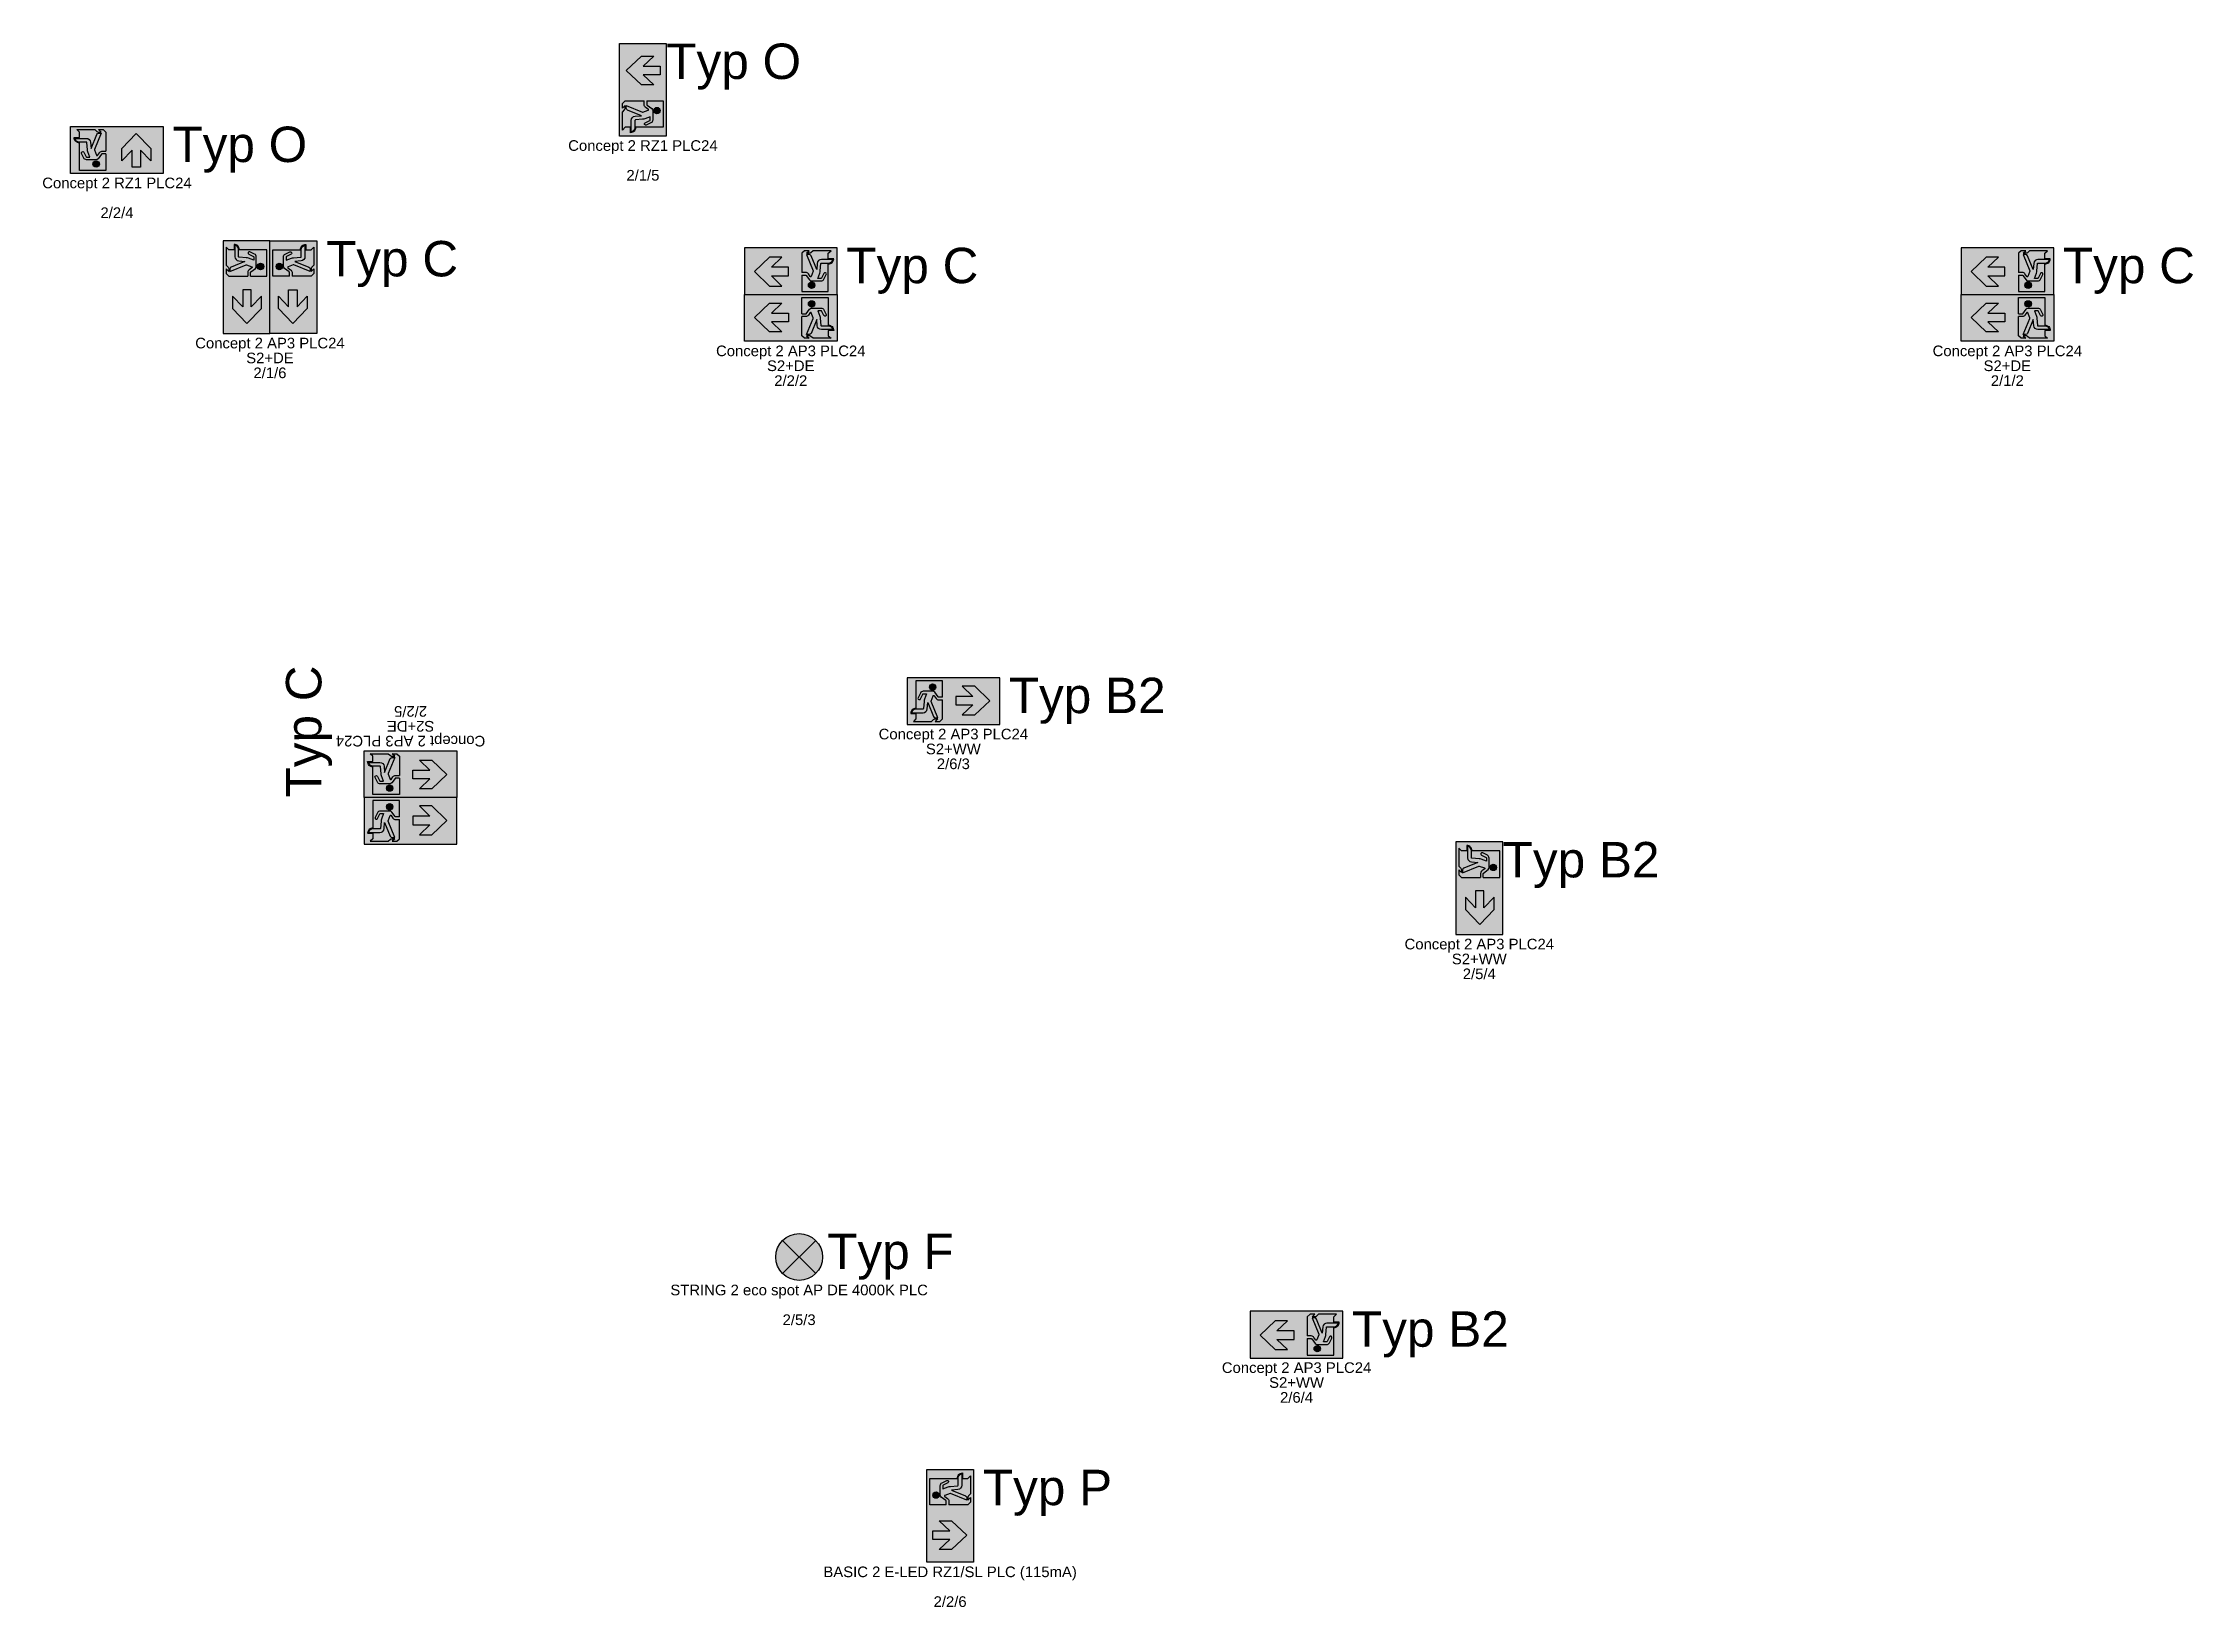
# Model space of a CAD drawing. Header units: millimetres. Extents: x -107261 to 64178, y -7557 to 117559.
# Drawn here: x -8299 to 6868, y 92233 to 103270 of the extents above; entities that cross this region are included whole.
import ezdxf
from ezdxf.enums import TextEntityAlignment as Align

# ---------------------------------------------------------------- set-up
doc = ezdxf.new("R2010")
doc.units = ezdxf.units.MM
for name, color, linetype in [('din_SIBEL_10_emergency_lighting', 90, 'Continuous'), ('din_SIBEL_30_color_green', 90, 'Continuous'), ('din_SIBEL_31_color_white', 255, 'Continuous'), ('din_SIBEL_32_color_black', 250, 'Continuous'), ('din_SIBEL_33_color_yellow', 40, 'Continuous'), ('din_SIBEL_50_type_name', 90, 'Continuous'), ('din_SIBEL_51_typenumber', 90, 'Continuous'), ('din_SIBEL_52_info', 90, 'Continuous'), ('din_SIBEL_61_labeling', 90, 'Continuous')]:
    doc.layers.add(name, color=color, linetype=linetype)
doc.styles.get("Standard").update_dxf_attribs({"font": 'arial.ttf'})

# ---------------------------------------------------------------- blocks, each defined once
blk = doc.blocks.new('Standardblock_RZ_PR')
at = {"layer": 'din_SIBEL_30_color_green'}
h = blk.add_hatch(color=256, dxfattribs=at)
h.dxf.hatch_style = 1
h.paths.add_polyline_path([(-326, 0), (-326, -330), (328, -330), (328, 0)])
h.paths.add_polyline_path([(63, -60), (151, -60), (257, -162), (151, -263), (63, -263), (138, -192), (18, -192), (18, -132), (138, -132)], flags=16)
h.paths.add_polyline_path([(-76, -137), (-104, -137, -0.239952), (-107, -135), (-131, -103, 0.239952), (-146, -96), (-212, -96, 0.284079), (-232, -108), (-249, -141, 1), (-232, -149), (-216, -116, -0.284079), (-212, -114), (-190, -114), (-204, -152, 0.068786), (-207, -167), (-211, -218, -0.391902), (-214, -221), (-264, -221, 0.363159), (-295, -247), (-264, -247), (-214, -247, 0.391902), (-185, -220), (-181, -176), (-141, -274, 0.304268), (-127, -283), (-109, -283), (-156, -168, -0.187349), (-156, -165), (-143, -128, -0.599876), (-136, -127), (-122, -146, 0.239952), (-104, -156), (-76, -156), (-76, -291), (-95, -309), (-129, -309), (-110, -291), (-130, -291, 0.198912), (-141, -295), (-155, -309), (-282, -309), (-264, -291), (-264, -253), (-301, -253, -0.414214), (-264, -216), (-264, -21), (-76, -21)], flags=16)
h.paths.add_polyline_path([(-168, -66, -1), (-123, -66, -1)], flags=0)
h = blk.add_hatch(color=256, dxfattribs=at)
h.dxf.hatch_style = 1
h.paths.add_polyline_path([(-168, -66, 1), (-123, -66, 1)])
at = {"layer": 'din_SIBEL_31_color_white'}
h = blk.add_hatch(color=256, dxfattribs=at)
h.dxf.hatch_style = 1
h.paths.add_polyline_path([(151, -60), (63, -60), (138, -132), (18, -132), (18, -192), (138, -192), (63, -263), (151, -263), (257, -162)])
h.paths.add_polyline_path([(-146, -96, -0.239952), (-131, -103), (-107, -135, 0.239952), (-104, -137), (-76, -137), (-76, -21), (-264, -21), (-264, -216, 0.414214), (-301, -253), (-264, -253), (-264, -291), (-282, -309), (-155, -309), (-141, -295, -0.198912), (-130, -291), (-110, -291), (-129, -309), (-95, -309), (-76, -291), (-76, -156), (-104, -156, -0.239952), (-122, -146), (-136, -127, 0.599876), (-143, -128), (-156, -165, 0.187349), (-156, -168), (-109, -283), (-127, -283, -0.304268), (-141, -274), (-181, -176), (-185, -220, -0.391902), (-214, -247), (-264, -247), (-295, -247, -0.363159), (-264, -221), (-214, -221, 0.391902), (-211, -218), (-207, -167, -0.068786), (-204, -152), (-190, -114), (-212, -114, 0.284079), (-216, -116), (-232, -149, -1), (-249, -141), (-232, -108, -0.284079), (-212, -96)])
h.paths.add_polyline_path([(-168, -66, -1), (-123, -66, -1)], flags=16)
at = {"layer": 'din_SIBEL_32_color_black'}
for points in [[(328, -330), (328, 0), (-326, 0), (-326, -330)], [(151, -60), (63, -60), (138, -132), (18, -132), (18, -192), (138, -192), (63, -263), (151, -263), (257, -162)]]:
    blk.add_lwpolyline(points, close=True, dxfattribs=at)
for points in [[(-76, -137), (-76, -21), (-264, -21), (-264, -216, 0.414214), (-301, -253), (-264, -253), (-264, -291), (-282, -309), (-155, -309), (-141, -295, -0.198912), (-130, -291), (-110, -291), (-129, -309), (-95, -309), (-76, -291), (-76, -156)], [(-76, -137), (-104, -137, -0.239952), (-107, -135), (-131, -103, 0.239952), (-146, -96), (-212, -96, 0.284079), (-232, -108), (-249, -141, 1), (-232, -149), (-216, -116, -0.284079), (-212, -114), (-190, -114), (-204, -152, 0.068786), (-207, -167), (-211, -218, -0.391902), (-214, -221), (-264, -221, 0.363159), (-295, -247), (-264, -247), (-214, -247, 0.391902), (-185, -220), (-181, -176), (-141, -274, 0.304268), (-127, -283), (-109, -283), (-156, -168, -0.187349), (-156, -165), (-143, -128, -0.599876), (-136, -127), (-122, -146, 0.239952), (-104, -156), (-76, -156)]]:
    blk.add_lwpolyline(points, format="xyb", dxfattribs=at)
blk.add_circle((-146, -66), 22.5, dxfattribs=at)
blk = doc.blocks.new('din-Logo')
blk.add_lwpolyline([(-327, -330), (-327, -330), (-327, -330), (-327, -330)], close=True)
blk = doc.blocks.new('STANDARD_RZ_PR')
blk.add_blockref('din-Logo', (0, 0))
at = {"layer": 'din_SIBEL_10_emergency_lighting'}
blk.add_blockref('Standardblock_RZ_PR', (0, 0), dxfattribs=at)
at = {"layer": 'din_SIBEL_50_type_name', "flags": 9}
blk.add_attdef('TYPE', (-326, 18), '', height=25, dxfattribs=at)
at = {"layer": 'din_SIBEL_50_type_name', "flags": 8}
blk.add_attdef('TYPENAME', text='', height=75, dxfattribs=at).set_placement((0, -350), align=Align.TOP_CENTER)
at = {"layer": 'din_SIBEL_51_typenumber', "flags": 8}
blk.add_attdef('TYPENUMBER', text='', height=250, dxfattribs=at).set_placement((336, 1), align=Align.TOP_LEFT)
at = {"layer": 'din_SIBEL_52_info', "flags": 8}
blk.add_attdef('INFOTEXT', text='', height=75, dxfattribs=at).set_placement((1, -445), align=Align.TOP_CENTER)
at = {"layer": 'din_SIBEL_61_labeling', "flags": 8}
for tag, p in [('LABELING1', (1, -540)), ('LABELING2', (1, -635))]:
    blk.add_attdef(tag, text='', height=75, dxfattribs=at).set_placement(p, align=Align.TOP_CENTER)
blk = doc.blocks.new('Standardblock_RZ_PLPR')
at = {"layer": 'din_SIBEL_30_color_green'}
h = blk.add_hatch(color=256, dxfattribs=at)
h.dxf.hatch_style = 1
h.paths.add_polyline_path([(328, 0), (328, 330), (-326, 330), (-326, 0)])
h.paths.add_polyline_path([(-62, 60), (-149, 60), (-255, 162), (-149, 263), (-62, 263), (-137, 192), (-17, 192), (-17, 132), (-137, 132)], flags=16)
h.paths.add_polyline_path([(78, 137), (106, 137, -0.239952), (109, 135), (132, 103, 0.239952), (147, 96), (214, 96, 0.284079), (234, 108), (250, 141, 1), (234, 149), (217, 116, -0.284079), (214, 114), (191, 114), (205, 152, 0.068786), (208, 167), (212, 218, -0.391902), (216, 221), (265, 221, 0.363159), (297, 247), (265, 247), (216, 247, 0.391902), (186, 220), (183, 176), (143, 274, 0.304268), (129, 283), (111, 283), (158, 168, -0.187349), (158, 165), (145, 128, -0.599876), (138, 127), (124, 146, 0.239952), (106, 156), (78, 156), (78, 291), (97, 309), (130, 309), (112, 291), (132, 291, 0.198912), (142, 295), (157, 309), (284, 309), (265, 291), (265, 253), (303, 253, -0.414214), (265, 216), (265, 21), (78, 21)], flags=16)
h.paths.add_polyline_path([(170, 66, -1), (125, 66, -1)], flags=0)
h = blk.add_hatch(color=256, dxfattribs=at)
h.dxf.hatch_style = 1
h.paths.add_polyline_path([(328, 0), (-326, 0), (-326, -330), (328, -330)])
h.paths.add_polyline_path([(-62, -60), (-137, -132), (-17, -132), (-17, -192), (-137, -192), (-62, -263), (-149, -263), (-255, -162), (-149, -60)], flags=16)
h.paths.add_polyline_path([(78, -21), (265, -21), (265, -216, -0.414214), (303, -253), (265, -253), (265, -291), (284, -309), (157, -309), (142, -295, 0.198912), (132, -291), (112, -291), (130, -309), (97, -309), (78, -291), (78, -156), (106, -156, 0.239952), (124, -146), (138, -127, -0.599876), (145, -128), (158, -165, -0.187349), (158, -168), (111, -283), (129, -283, 0.304268), (143, -274), (183, -176), (186, -220, 0.391902), (216, -247), (265, -247), (297, -247, 0.363159), (265, -221), (216, -221, -0.391902), (212, -218), (208, -167, 0.068786), (205, -152), (191, -114), (214, -114, -0.284079), (217, -116), (234, -149, 1), (250, -141), (234, -108, 0.284079), (214, -96), (147, -96, 0.239952), (132, -103), (109, -135, -0.239952), (106, -137), (78, -137)], flags=16)
h.paths.add_polyline_path([(125, -66, -1), (170, -66, -1)], flags=0)
h = blk.add_hatch(color=256, dxfattribs=at)
h.dxf.hatch_style = 1
h.paths.add_polyline_path([(170, 66, 1), (125, 66, 1)])
h = blk.add_hatch(color=256, dxfattribs=at)
h.dxf.hatch_style = 1
h.paths.add_polyline_path([(125, -66, 1), (170, -66, 1)])
at = {"layer": 'din_SIBEL_31_color_white'}
h = blk.add_hatch(color=256, dxfattribs=at)
h.dxf.hatch_style = 1
h.paths.add_polyline_path([(-149, 60), (-62, 60), (-137, 132), (-17, 132), (-17, 192), (-137, 192), (-62, 263), (-149, 263), (-255, 162)])
h.paths.add_polyline_path([(147, 96, -0.239952), (132, 103), (109, 135, 0.239952), (106, 137), (78, 137), (78, 21), (265, 21), (265, 216, 0.414214), (303, 253), (265, 253), (265, 291), (284, 309), (157, 309), (142, 295, -0.198912), (132, 291), (112, 291), (130, 309), (97, 309), (78, 291), (78, 156), (106, 156, -0.239952), (124, 146), (138, 127, 0.599876), (145, 128), (158, 165, 0.187349), (158, 168), (111, 283), (129, 283, -0.304268), (143, 274), (183, 176), (186, 220, -0.391902), (216, 247), (265, 247), (297, 247, -0.363159), (265, 221), (216, 221, 0.391902), (212, 218), (208, 167, -0.068786), (205, 152), (191, 114), (214, 114, 0.284079), (217, 116), (234, 149, -1), (250, 141), (234, 108, -0.284079), (214, 96)])
h.paths.add_polyline_path([(170, 66, -1), (125, 66, -1)], flags=16)
h = blk.add_hatch(color=256, dxfattribs=at)
h.dxf.hatch_style = 1
h.paths.add_polyline_path([(-62, -60), (-149, -60), (-255, -162), (-149, -263), (-62, -263), (-137, -192), (-17, -192), (-17, -132), (-137, -132)])
h.paths.add_polyline_path([(265, -21), (78, -21), (78, -137), (106, -137, 0.239952), (109, -135), (132, -103, -0.239952), (147, -96), (214, -96, -0.284079), (234, -108), (250, -141, -1), (234, -149), (217, -116, 0.284079), (214, -114), (191, -114), (205, -152, -0.068786), (208, -167), (212, -218, 0.391902), (216, -221), (265, -221, -0.363159), (297, -247), (265, -247), (216, -247, -0.391902), (186, -220), (183, -176), (143, -274, -0.304268), (129, -283), (111, -283), (158, -168, 0.187349), (158, -165), (145, -128, 0.599876), (138, -127), (124, -146, -0.239952), (106, -156), (78, -156), (78, -291), (97, -309), (130, -309), (112, -291), (132, -291, -0.198912), (142, -295), (157, -309), (284, -309), (265, -291), (265, -253), (303, -253, 0.414214), (265, -216)])
h.paths.add_polyline_path([(125, -66, -1), (170, -66, -1)], flags=16)
at = {"layer": 'din_SIBEL_32_color_black'}
for points in [[(-326, 330), (-326, 0), (328, 0), (328, 330)], [(-149, 60), (-62, 60), (-137, 132), (-17, 132), (-17, 192), (-137, 192), (-62, 263), (-149, 263), (-255, 162)], [(-326, -330), (-326, 0), (328, 0), (328, -330)], [(-149, -60), (-62, -60), (-137, -132), (-17, -132), (-17, -192), (-137, -192), (-62, -263), (-149, -263), (-255, -162)]]:
    blk.add_lwpolyline(points, close=True, dxfattribs=at)
for points in [[(78, 137), (78, 21), (265, 21), (265, 216, 0.414214), (303, 253), (265, 253), (265, 291), (284, 309), (157, 309), (142, 295, -0.198912), (132, 291), (112, 291), (130, 309), (97, 309), (78, 291), (78, 156)], [(78, 137), (106, 137, -0.239952), (109, 135), (132, 103, 0.239952), (147, 96), (214, 96, 0.284079), (234, 108), (250, 141, 1), (234, 149), (217, 116, -0.284079), (214, 114), (191, 114), (205, 152, 0.068786), (208, 167), (212, 218, -0.391902), (216, 221), (265, 221, 0.363159), (297, 247), (265, 247), (216, 247, 0.391902), (186, 220), (183, 176), (143, 274, 0.304268), (129, 283), (111, 283), (158, 168, -0.187349), (158, 165), (145, 128, -0.599876), (138, 127), (124, 146, 0.239952), (106, 156), (78, 156)], [(78, -137), (78, -21), (265, -21), (265, -216, -0.414214), (303, -253), (265, -253), (265, -291), (284, -309), (157, -309), (142, -295, 0.198912), (132, -291), (112, -291), (130, -309), (97, -309), (78, -291), (78, -156)], [(78, -137), (106, -137, 0.239952), (109, -135), (132, -103, -0.239952), (147, -96), (214, -96, -0.284079), (234, -108), (250, -141, -1), (234, -149), (217, -116, 0.284079), (214, -114), (191, -114), (205, -152, -0.068786), (208, -167), (212, -218, 0.391902), (216, -221), (265, -221, -0.363159), (297, -247), (265, -247), (216, -247, -0.391902), (186, -220), (183, -176), (143, -274, -0.304268), (129, -283), (111, -283), (158, -168, 0.187349), (158, -165), (145, -128, 0.599876), (138, -127), (124, -146, -0.239952), (106, -156), (78, -156)]]:
    blk.add_lwpolyline(points, format="xyb", dxfattribs=at)
blk.add_lwpolyline([(-326, 0), (328, 0)], dxfattribs=at)
for centre in [(147, 66), (147, -66)]:
    blk.add_circle(centre, 22.5, dxfattribs=at)
blk = doc.blocks.new('STANDARD_RZ_PLPR')
blk.add_blockref('din-Logo', (0, 0))
at = {"layer": 'din_SIBEL_10_emergency_lighting'}
blk.add_blockref('Standardblock_RZ_PLPR', (0, 0), dxfattribs=at)
at = {"layer": 'din_SIBEL_50_type_name', "flags": 9}
blk.add_attdef('TYPE', (-326, 340), '', height=25, dxfattribs=at)
at = {"layer": 'din_SIBEL_50_type_name', "flags": 8}
blk.add_attdef('TYPENAME', text='', height=75, dxfattribs=at).set_placement((0, -350), align=Align.TOP_CENTER)
at = {"layer": 'din_SIBEL_51_typenumber', "flags": 8}
blk.add_attdef('TYPENUMBER', text='', height=250, dxfattribs=at).set_placement((336, 1), align=Align.TOP_LEFT)
at = {"layer": 'din_SIBEL_52_info', "flags": 8}
blk.add_attdef('INFOTEXT', text='', height=75, dxfattribs=at).set_placement((1, -445), align=Align.TOP_CENTER)
at = {"layer": 'din_SIBEL_61_labeling', "flags": 8}
for tag, p in [('LABELING1', (1, -540)), ('LABELING2', (1, -635))]:
    blk.add_attdef(tag, text='', height=75, dxfattribs=at).set_placement(p, align=Align.TOP_CENTER)
blk = doc.blocks.new('Standardblock_Spot')
at = {"layer": 'din_SIBEL_31_color_white'}
h = blk.add_hatch(color=256, dxfattribs=at)
h.dxf.hatch_style = 1
h.paths.add_polyline_path([(117, -48, 0.414214), (-117, -48), (0, -165)])
h.paths.add_polyline_path([(0, -165), (-117, -282, 0.414214), (117, -282)])
at = {"layer": 'din_SIBEL_33_color_yellow'}
h = blk.add_hatch(color=256, dxfattribs=at)
h.dxf.hatch_style = 1
h.paths.add_polyline_path([(-117, -48, 0.198912), (-165, -165, 0.198912), (-117, -282), (0, -165)])
h.paths.add_polyline_path([(117, -48), (0, -165), (117, -282, 0.198912), (165, -165, 0.198912)])
at = {"layer": 'din_SIBEL_32_color_black'}
for p, q in [((-117, -282), (117, -48)), ((-117, -48), (117, -282))]:
    blk.add_line(p, q, dxfattribs=at)
blk.add_circle((0, -165), 165, dxfattribs=at)
blk = doc.blocks.new('STANDARD_SPOT')
at = {"layer": 'din_SIBEL_10_emergency_lighting'}
blk.add_blockref('Standardblock_Spot', (0, 0), dxfattribs=at)
at = {"layer": 'din_SIBEL_50_type_name', "flags": 9}
blk.add_attdef('TYPE', (-326, 18), '', height=25, dxfattribs=at)
at = {"layer": 'din_SIBEL_50_type_name', "flags": 8}
blk.add_attdef('TYPENAME', text='', height=75, dxfattribs=at).set_placement((0, -350), align=Align.TOP_CENTER)
at = {"layer": 'din_SIBEL_51_typenumber', "flags": 8}
blk.add_attdef('TYPENUMBER', text='', height=250, dxfattribs=at).set_placement((336, 1), align=Align.TOP_LEFT)
at = {"layer": 'din_SIBEL_52_info', "flags": 8}
blk.add_attdef('INFOTEXT', text='', height=75, dxfattribs=at).set_placement((1, -445), align=Align.TOP_CENTER)
at = {"layer": 'din_SIBEL_61_labeling', "flags": 8}
for tag, p in [('LABELING1', (1, -540)), ('LABELING2', (1, -635))]:
    blk.add_attdef(tag, text='', height=75, dxfattribs=at).set_placement(p, align=Align.TOP_CENTER)
blk = doc.blocks.new('Standardblock_RZ_PU')
at = {"layer": 'din_SIBEL_30_color_green'}
h = blk.add_hatch(color=256, dxfattribs=at)
h.dxf.hatch_style = 1
h.paths.add_polyline_path([(328, 0), (-326, 0), (-326, -330), (328, -330)])
h.paths.add_polyline_path([(-238, -89), (-166, -164), (-166, -44), (-106, -44), (-106, -164), (-35, -89), (-35, -176), (-136, -282), (-238, -176)], flags=16)
h.paths.add_polyline_path([(78, -21), (265, -21), (265, -216, -0.414214), (303, -253), (265, -253), (265, -291), (284, -309), (157, -309), (142, -295, 0.198912), (132, -291), (112, -291), (130, -309), (97, -309), (78, -291), (78, -156), (106, -156, 0.239952), (124, -146), (138, -127, -0.599876), (145, -128), (158, -165, -0.187349), (158, -168), (111, -283), (129, -283, 0.304268), (143, -274), (183, -176), (186, -220, 0.391902), (216, -247), (265, -247), (297, -247, 0.363159), (265, -221), (216, -221, -0.391902), (212, -218), (208, -167, 0.068786), (205, -152), (191, -114), (214, -114, -0.284079), (217, -116), (234, -149, 1), (250, -141), (234, -108, 0.284079), (214, -96), (147, -96, 0.239952), (132, -103), (109, -135, -0.239952), (106, -137), (78, -137)], flags=16)
h.paths.add_polyline_path([(170, -66, -1), (125, -66, -1)], flags=0)
h.paths.add_polyline_path([(170, -66, 1), (125, -66, 1)], flags=0)
h = blk.add_hatch(color=256, dxfattribs=at)
h.dxf.hatch_style = 1
h.paths.add_polyline_path([(170, -66, 1), (125, -66, 1)])
at = {"layer": 'din_SIBEL_31_color_white'}
h = blk.add_hatch(color=256, dxfattribs=at)
h.dxf.hatch_style = 1
h.paths.add_polyline_path([(-35, -89), (-106, -164), (-106, -44), (-166, -44), (-166, -164), (-238, -89), (-238, -176), (-136, -282), (-35, -176)])
h.paths.add_polyline_path([(265, -21), (78, -21), (78, -137), (106, -137, 0.239952), (109, -135), (132, -103, -0.239952), (147, -96), (214, -96, -0.284079), (234, -108), (250, -141, -1), (234, -149), (217, -116, 0.284079), (214, -114), (191, -114), (205, -152, -0.068786), (208, -167), (212, -218, 0.391902), (216, -221), (265, -221, -0.363159), (297, -247), (265, -247), (216, -247, -0.391902), (186, -220), (183, -176), (143, -274, -0.304268), (129, -283), (111, -283), (158, -168, 0.187349), (158, -165), (145, -128, 0.599876), (138, -127), (124, -146, -0.239952), (106, -156), (78, -156), (78, -291), (97, -309), (130, -309), (112, -291), (132, -291, -0.198912), (142, -295), (157, -309), (284, -309), (265, -291), (265, -253), (303, -253, 0.414214), (265, -216)])
h.paths.add_polyline_path([(170, -66, -1), (125, -66, -1)], flags=16)
at = {"layer": 'din_SIBEL_32_color_black'}
for points in [[(-326, -330), (-326, 0), (328, 0), (328, -330)], [(-238, -176), (-238, -89), (-166, -164), (-166, -44), (-106, -44), (-106, -164), (-35, -89), (-35, -176), (-136, -282)]]:
    blk.add_lwpolyline(points, close=True, dxfattribs=at)
for points in [[(78, -137), (78, -21), (265, -21), (265, -216, -0.414214), (303, -253), (265, -253), (265, -291), (284, -309), (157, -309), (142, -295, 0.198912), (132, -291), (112, -291), (130, -309), (97, -309), (78, -291), (78, -156)], [(78, -137), (106, -137, 0.239952), (109, -135), (132, -103, -0.239952), (147, -96), (214, -96, -0.284079), (234, -108), (250, -141, -1), (234, -149), (217, -116, 0.284079), (214, -114), (191, -114), (205, -152, -0.068786), (208, -167), (212, -218, 0.391902), (216, -221), (265, -221, -0.363159), (297, -247), (265, -247), (216, -247, -0.391902), (186, -220), (183, -176), (143, -274, -0.304268), (129, -283), (111, -283), (158, -168, 0.187349), (158, -165), (145, -128, 0.599876), (138, -127), (124, -146, -0.239952), (106, -156), (78, -156)]]:
    blk.add_lwpolyline(points, format="xyb", dxfattribs=at)
blk.add_circle((147, -66), 22.5, dxfattribs=at)
blk = doc.blocks.new('STANDARD_RZ_PU')
blk.add_blockref('din-Logo', (0, 0))
at = {"layer": 'din_SIBEL_10_emergency_lighting'}
blk.add_blockref('Standardblock_RZ_PU', (0, 0), dxfattribs=at)
at = {"layer": 'din_SIBEL_50_type_name', "flags": 9}
blk.add_attdef('TYPE', (-326, 18), '', height=25, dxfattribs=at)
at = {"layer": 'din_SIBEL_50_type_name', "flags": 8}
blk.add_attdef('TYPENAME', text='', height=75, dxfattribs=at).set_placement((0, -350), align=Align.TOP_CENTER)
at = {"layer": 'din_SIBEL_51_typenumber', "flags": 8}
blk.add_attdef('TYPENUMBER', text='', height=250, dxfattribs=at).set_placement((336, 1), align=Align.TOP_LEFT)
at = {"layer": 'din_SIBEL_52_info', "flags": 8}
blk.add_attdef('INFOTEXT', text='', height=75, dxfattribs=at).set_placement((1, -445), align=Align.TOP_CENTER)
at = {"layer": 'din_SIBEL_61_labeling', "flags": 8}
for tag, p in [('LABELING1', (1, -540)), ('LABELING2', (1, -635))]:
    blk.add_attdef(tag, text='', height=75, dxfattribs=at).set_placement(p, align=Align.TOP_CENTER)

msp = doc.modelspace()

# ---------------------------------------------------------------- block references
at = {"layer": 'din_SIBEL_10_emergency_lighting'}
ref = msp.add_blockref('STANDARD_RZ_PU', (-3902, 102940), dxfattribs=dict(at, rotation=270))
ref.add_attrib('LABELING1', '2/1/5', dxfattribs={"layer": 'din_SIBEL_61_labeling', "height": 75, "flags": 8}).set_placement((-4067, 102374), align=Align.TOP_CENTER)
ref.add_attrib('TYPENAME', 'Concept 2 RZ1 PLC24', dxfattribs={"layer": 'din_SIBEL_50_type_name', "height": 75, "flags": 8}).set_placement((-4067, 102584), align=Align.TOP_CENTER)
ref.add_attrib('TYPENUMBER', 'Typ O', dxfattribs={"layer": 'din_SIBEL_51_typenumber', "height": 250, "flags": 8}).set_placement((-3902, 103266), align=Align.TOP_LEFT)
ref = msp.add_blockref('STANDARD_RZ_PU', (-7777, 102350), dxfattribs=dict(at, rotation=180.0000000001222))
ref.add_attrib('LABELING1', '2/2/4', dxfattribs={"layer": 'din_SIBEL_61_labeling', "height": 75, "flags": 8}).set_placement((-7777, 102110), align=Align.TOP_CENTER)
ref.add_attrib('TYPENAME', 'Concept 2 RZ1 PLC24', dxfattribs={"layer": 'din_SIBEL_50_type_name', "height": 75, "flags": 8}).set_placement((-7777, 102320), align=Align.TOP_CENTER)
ref.add_attrib('TYPENUMBER', 'Typ O', dxfattribs={"layer": 'din_SIBEL_51_typenumber', "height": 250, "flags": 8}).set_placement((-7386, 102680), align=Align.TOP_LEFT)
ref = msp.add_blockref('STANDARD_RZ_PLPR', (-6698, 101546), dxfattribs=dict(at, rotation=90))
ref.add_attrib('LABELING1', '2/1/6', dxfattribs={"layer": 'din_SIBEL_61_labeling', "height": 75, "flags": 8}).set_placement((-6698, 100980), align=Align.TOP_CENTER)
ref.add_attrib('TYPENAME', 'Concept 2 AP3 PLC24', dxfattribs={"layer": 'din_SIBEL_50_type_name', "height": 75, "flags": 8}).set_placement((-6698, 101190), align=Align.TOP_CENTER)
ref.add_attrib('INFOTEXT', 'S2+DE', dxfattribs={"layer": 'din_SIBEL_52_info', "height": 75, "flags": 8}).set_placement((-6698, 101085), align=Align.TOP_CENTER)
ref.add_attrib('TYPENUMBER', 'Typ C', dxfattribs={"layer": 'din_SIBEL_51_typenumber', "height": 250, "flags": 8}).set_placement((-6302, 101873), align=Align.TOP_LEFT)
ref = msp.add_blockref('STANDARD_RZ_PLPR', (-3024, 101495), dxfattribs=at)
ref.add_attrib('LABELING1', '2/2/2', dxfattribs={"layer": 'din_SIBEL_61_labeling', "height": 75, "flags": 8}).set_placement((-3024, 100925), align=Align.TOP_CENTER)
ref.add_attrib('TYPENAME', 'Concept 2 AP3 PLC24', dxfattribs={"layer": 'din_SIBEL_50_type_name', "height": 75, "flags": 8}).set_placement((-3024, 101135), align=Align.TOP_CENTER)
ref.add_attrib('INFOTEXT', 'S2+DE', dxfattribs={"layer": 'din_SIBEL_52_info', "height": 75, "flags": 8}).set_placement((-3024, 101030), align=Align.TOP_CENTER)
ref.add_attrib('TYPENUMBER', 'Typ C', dxfattribs={"layer": 'din_SIBEL_51_typenumber', "height": 250, "flags": 8}).set_placement((-2632, 101825), align=Align.TOP_LEFT)
ref = msp.add_blockref('STANDARD_RZ_PLPR', (5558, 101495), dxfattribs=at)
ref.add_attrib('LABELING1', '2/1/2', dxfattribs={"layer": 'din_SIBEL_61_labeling', "height": 75, "flags": 8}).set_placement((5558, 100925), align=Align.TOP_CENTER)
ref.add_attrib('TYPENAME', 'Concept 2 AP3 PLC24', dxfattribs={"layer": 'din_SIBEL_50_type_name', "height": 75, "flags": 8}).set_placement((5558, 101135), align=Align.TOP_CENTER)
ref.add_attrib('INFOTEXT', 'S2+DE', dxfattribs={"layer": 'din_SIBEL_52_info', "height": 75, "flags": 8}).set_placement((5558, 101030), align=Align.TOP_CENTER)
ref.add_attrib('TYPENUMBER', 'Typ C', dxfattribs={"layer": 'din_SIBEL_51_typenumber', "height": 250, "flags": 8}).set_placement((5950, 101825), align=Align.TOP_LEFT)
ref = msp.add_blockref('STANDARD_RZ_PLPR', (-5706, 97946), dxfattribs=dict(at, rotation=180))
ref.add_attrib('LABELING1', '2/2/5', dxfattribs={"layer": 'din_SIBEL_61_labeling', "height": 75, "rotation": 180, "flags": 8}).set_placement((-5706, 98516), align=Align.TOP_CENTER)
ref.add_attrib('TYPENAME', 'Concept 2 AP3 PLC24', dxfattribs={"layer": 'din_SIBEL_50_type_name', "height": 75, "rotation": 180, "flags": 8}).set_placement((-5706, 98306), align=Align.TOP_CENTER)
ref.add_attrib('INFOTEXT', 'S2+DE', dxfattribs={"layer": 'din_SIBEL_52_info', "height": 75, "rotation": 180, "flags": 8}).set_placement((-5706, 98411), align=Align.TOP_CENTER)
ref.add_attrib('TYPENUMBER', 'Typ C', dxfattribs={"layer": 'din_SIBEL_51_typenumber', "height": 250, "rotation": 90, "flags": 8}).set_placement((-6585, 97946), align=Align.TOP_LEFT)
ref = msp.add_blockref('STANDARD_RZ_PR', (-1877, 98791), dxfattribs=at)
ref.add_attrib('LABELING1', '2/6/3', dxfattribs={"layer": 'din_SIBEL_61_labeling', "height": 75, "flags": 8}).set_placement((-1877, 98221), align=Align.TOP_CENTER)
ref.add_attrib('TYPENAME', 'Concept 2 AP3 PLC24', dxfattribs={"layer": 'din_SIBEL_50_type_name', "height": 75, "flags": 8}).set_placement((-1877, 98431), align=Align.TOP_CENTER)
ref.add_attrib('INFOTEXT', 'S2+WW', dxfattribs={"layer": 'din_SIBEL_52_info', "height": 75, "flags": 8}).set_placement((-1877, 98326), align=Align.TOP_CENTER)
ref.add_attrib('TYPENUMBER', 'Typ B2', dxfattribs={"layer": 'din_SIBEL_51_typenumber', "height": 250, "flags": 8}).set_placement((-1486, 98791), align=Align.TOP_LEFT)
ref = msp.add_blockref('STANDARD_RZ_PR', (1998, 97306), dxfattribs=dict(at, rotation=270))
ref.add_attrib('LABELING1', '2/5/4', dxfattribs={"layer": 'din_SIBEL_61_labeling', "height": 75, "flags": 8}).set_placement((1833, 96739), align=Align.TOP_CENTER)
ref.add_attrib('TYPENAME', 'Concept 2 AP3 PLC24', dxfattribs={"layer": 'din_SIBEL_50_type_name', "height": 75, "flags": 8}).set_placement((1833, 96949), align=Align.TOP_CENTER)
ref.add_attrib('INFOTEXT', 'S2+WW', dxfattribs={"layer": 'din_SIBEL_52_info', "height": 75, "flags": 8}).set_placement((1833, 96844), align=Align.TOP_CENTER)
ref.add_attrib('TYPENUMBER', 'Typ B2', dxfattribs={"layer": 'din_SIBEL_51_typenumber', "height": 250, "flags": 8}).set_placement((1998, 97632), align=Align.TOP_LEFT)
ref = msp.add_blockref('STANDARD_SPOT', (-2965, 94868), dxfattribs=at)
ref.add_attrib('LABELING1', '2/5/3', dxfattribs={"layer": 'din_SIBEL_61_labeling', "height": 75, "flags": 8}).set_placement((-2965, 94298), align=Align.TOP_CENTER)
ref.add_attrib('TYPENAME', 'STRING 2 eco spot AP DE 4000K PLC', dxfattribs={"layer": 'din_SIBEL_50_type_name', "height": 75, "flags": 8}).set_placement((-2965, 94508), align=Align.TOP_CENTER)
ref.add_attrib('TYPENUMBER', 'Typ F', dxfattribs={"layer": 'din_SIBEL_51_typenumber', "height": 250, "flags": 8}).set_placement((-2767, 94868), align=Align.TOP_LEFT)
ref = msp.add_blockref('STANDARD_RZ_PR', (544, 93990), dxfattribs=dict(at, rotation=180))
ref.add_attrib('LABELING1', '2/6/4', dxfattribs={"layer": 'din_SIBEL_61_labeling', "height": 75, "flags": 8}).set_placement((544, 93750), align=Align.TOP_CENTER)
ref.add_attrib('TYPENAME', 'Concept 2 AP3 PLC24', dxfattribs={"layer": 'din_SIBEL_50_type_name', "height": 75, "flags": 8}).set_placement((544, 93960), align=Align.TOP_CENTER)
ref.add_attrib('INFOTEXT', 'S2+WW', dxfattribs={"layer": 'din_SIBEL_52_info', "height": 75, "flags": 8}).set_placement((544, 93855), align=Align.TOP_CENTER)
ref.add_attrib('TYPENUMBER', 'Typ B2', dxfattribs={"layer": 'din_SIBEL_51_typenumber', "height": 250, "flags": 8}).set_placement((935, 94320), align=Align.TOP_LEFT)
ref = msp.add_blockref('STANDARD_RZ_PU', (-2065, 92876), dxfattribs=dict(at, rotation=90))
ref.add_attrib('LABELING1', '2/2/6', dxfattribs={"layer": 'din_SIBEL_61_labeling', "height": 75, "flags": 8}).set_placement((-1900, 92309), align=Align.TOP_CENTER)
ref.add_attrib('TYPENAME', 'BASIC 2 E-LED RZ1/SL PLC (115mA)', dxfattribs={"layer": 'din_SIBEL_50_type_name', "height": 75, "flags": 8}).set_placement((-1900, 92519), align=Align.TOP_CENTER)
ref.add_attrib('TYPENUMBER', 'Typ P', dxfattribs={"layer": 'din_SIBEL_51_typenumber', "height": 250, "flags": 8}).set_placement((-1669, 93202), align=Align.TOP_LEFT)

doc.saveas('drawing.dxf')
